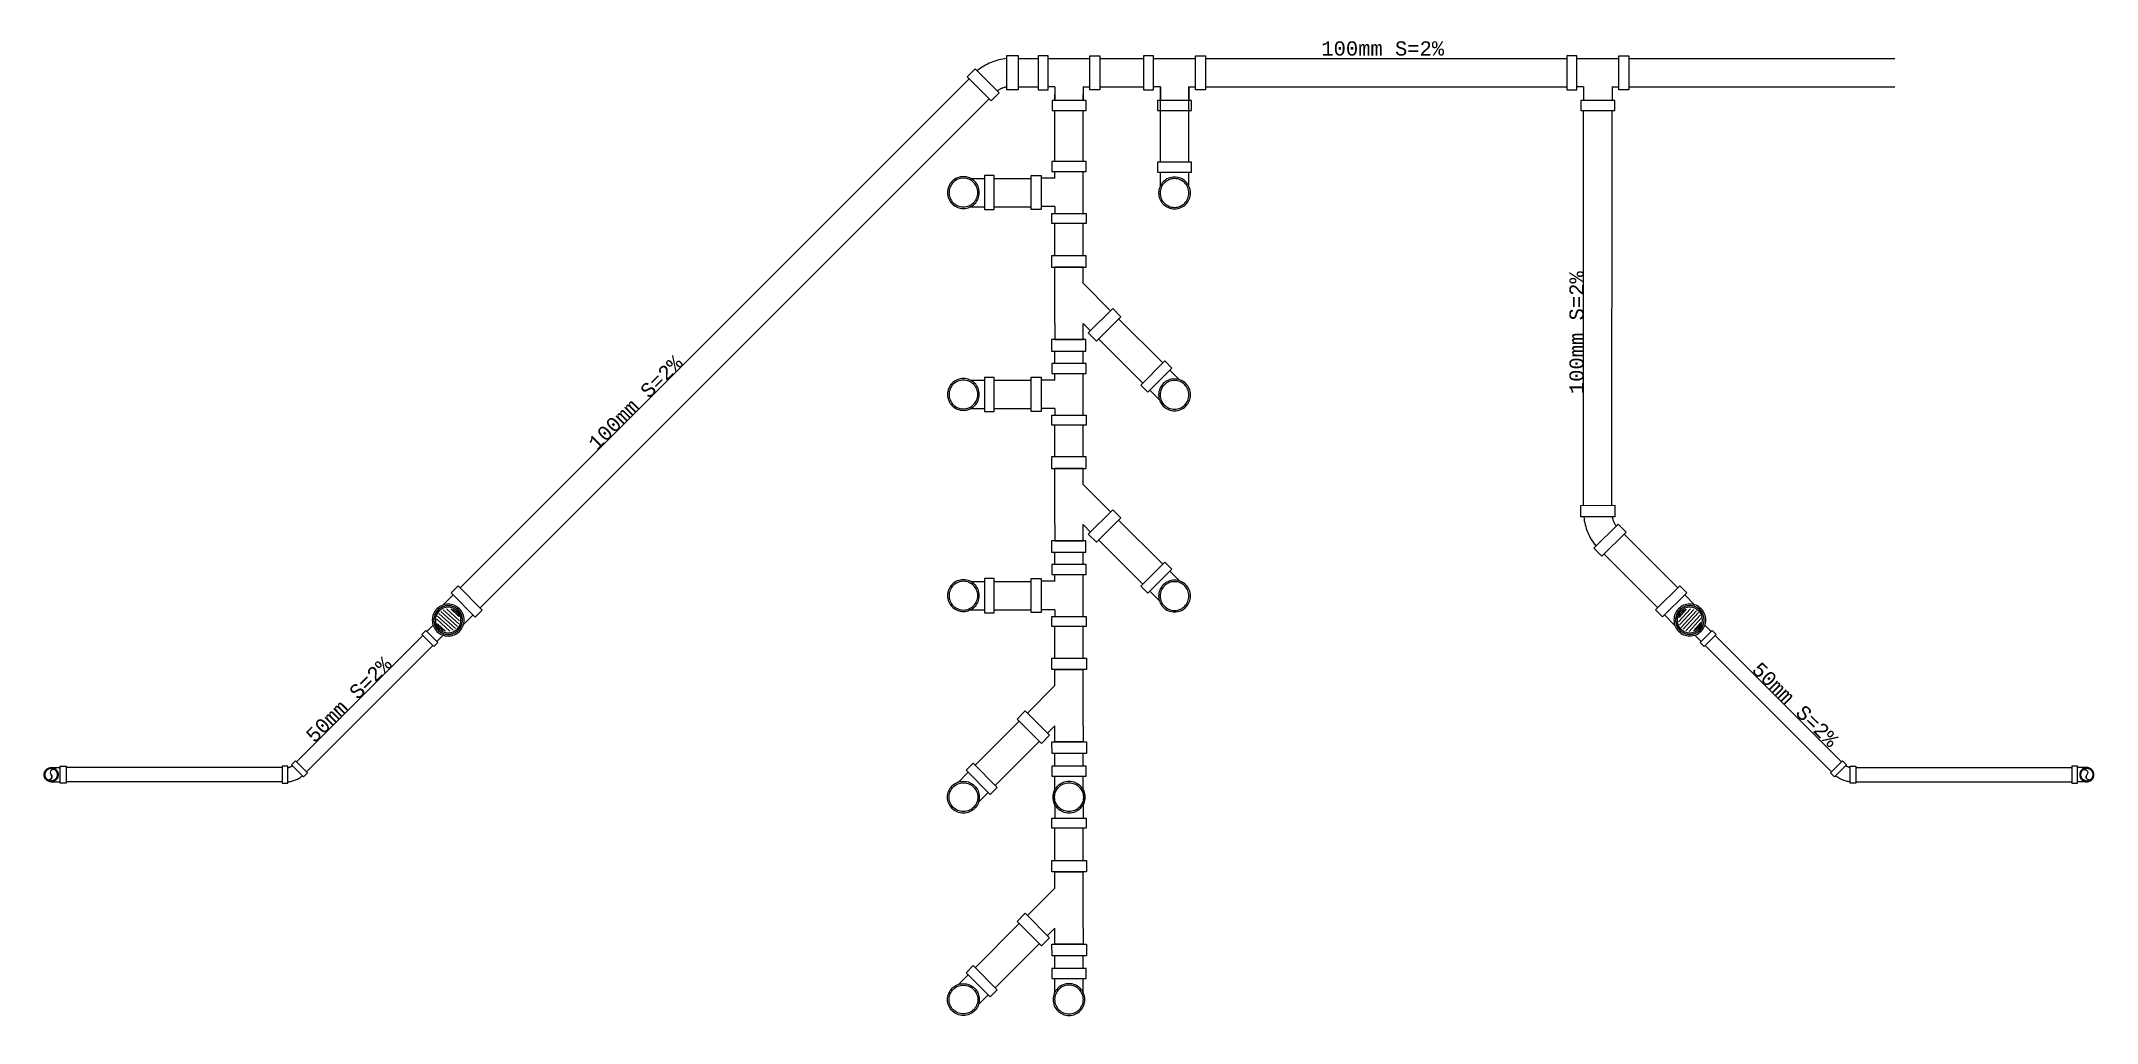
# Model space of a CAD drawing. Header units: millimetres. Extents: x 1309 to 1714, y 898 to 1242.
# Drawn here: x 1551.42 to 1558.66, y 1222.05 to 1225.51 of the extents above; entities that cross this region are included whole.
import ezdxf
from ezdxf.enums import TextEntityAlignment as Align

# ---------------------------------------------------------------- set-up
doc = ezdxf.new("R2010")
doc.units = ezdxf.units.MM
doc.linetypes.add('CENTER', pattern=[2, 1.25, -0.25, 0.25, -0.25])
for name, color, linetype in [('IH', 170, 'Continuous'), ('PUERTAS', 2, 'Continuous'), ('sanitario', 3, 'Continuous')]:
    doc.layers.add(name, color=color, linetype=linetype)
doc.layers.add('POZO PLUVIAL', color=181, linetype='Continuous', lineweight=30)
doc.styles.add('MONOTXT4', font='MONOTXT4.shx')

msp = doc.modelspace()

# ---------------------------------------------------------------- texts
at = {"layer": 'IH', "color": 2, "style": 'MONOTXT4'}
for s, rotation, p in [('100mm S=2%%%', 359.997934, (1556.14216, 1225.48429)), ('100mm S=2%%%', 89.994106, (1556.82509, 1224.48317)), ('100mm S=2%%%', 44.995868, (1553.50831, 1224.23637)), ('50mm S=2%%%', 44.994007, (1552.49811, 1223.19084)), ('50mm S=2%%%', 315.551009, (1557.5956, 1223.17397))]:
    msp.add_text(s, height=0.05, rotation=rotation, dxfattribs=at).set_placement(p, align=Align.MIDDLE)

# ---------------------------------------------------------------- blocks, each defined once
blk = doc.blocks.new('tee arriba 4 pulg')
at = {"linetype": 'CENTER'}
for points in [[(1461.7815, 1253.4296), (1461.6615, 1253.4296), (1461.6615, 1253.4646), (1461.7815, 1253.4646)], [(1461.7815, 1253.282), (1461.6615, 1253.282), (1461.6615, 1253.247), (1461.7815, 1253.247)]]:
    blk.add_lwpolyline(points, close=True, dxfattribs=at)
for points in [[(1461.6715, 1253.3813), (1461.6715, 1253.4296)], [(1461.7715, 1253.3813), (1461.7715, 1253.4296)], [(1461.6715, 1253.3304), (1461.6715, 1253.282)], [(1461.7715, 1253.3304), (1461.7715, 1253.282)]]:
    blk.add_lwpolyline(points, dxfattribs=at)
for radius in [0.0561, 0.0506]:
    blk.add_circle((1461.7215, 1253.3558), radius, dxfattribs=at)
for start, end in [(153.04172, 206.96029), (333.04787, 26.95414)]:
    blk.add_arc((1461.7215, 1253.3558), 0.0561, start, end, dxfattribs=at)
blk = doc.blocks.new('codo 90 100mm sup')
at = {"linetype": 'CENTER'}
blk.add_lwpolyline([(0.01, -0.035), (-0.11, -0.035), (-0.11, 0), (0.01, 0)], close=True, dxfattribs=at)
for points in [[(-0.1, -0.0834), (-0.1, -0.035)], [(0, -0.0834), (0, -0.035)]]:
    blk.add_lwpolyline(points, dxfattribs=at)
for radius in [0.0561, 0.0506]:
    blk.add_circle((-0.05, -0.1088), radius, dxfattribs=at)
blk = doc.blocks.new('yee 45º')
at = {"linetype": 'CENTER'}
for points in [[(1458.2098, 1255.7073), (1458.2384, 1255.6787), (1458.1524, 1255.5928), (1458.1238, 1255.6214)], [(1458.0887, 1255.5844), (1458.1292, 1255.5845), (1458.1293, 1255.463), (1458.0888, 1255.4629)], [(1458.3839, 1255.5847), (1458.4244, 1255.5848), (1458.4246, 1255.4633), (1458.3841, 1255.4632)]]:
    blk.add_lwpolyline(points, close=True, dxfattribs=at)
for points in [[(1458.2308, 1255.6711), (1458.3273, 1255.5746), (1458.3839, 1255.5746), (1458.384, 1255.4746)], [(1458.1859, 1255.4746), (1458.1293, 1255.4746), (1458.1292, 1255.5746), (1458.1859, 1255.5746), (1458.16, 1255.6004)], [(1458.1859, 1255.4746), (1458.3273, 1255.4746), (1458.3848, 1255.4746)]]:
    blk.add_lwpolyline(points)
blk = doc.blocks.new('tee 4 pulg der')
at = {"linetype": 'CENTER'}
for points in [[(1462.1392, 1253.8908), (1462.0192, 1253.8908), (1462.0192, 1253.9258), (1462.1392, 1253.9258)], [(1462.1775, 1253.7569), (1462.1775, 1253.8769), (1462.2125, 1253.8769), (1462.2125, 1253.7569)], [(1462.1392, 1253.7431), (1462.0192, 1253.7431), (1462.0192, 1253.7081), (1462.1392, 1253.7081)]]:
    blk.add_lwpolyline(points, close=True, dxfattribs=at)
for points in [[(1462.0292, 1253.8908), (1462.0292, 1253.7431)], [(1462.1292, 1253.8669), (1462.1292, 1253.8908)], [(1462.1292, 1253.8669), (1462.1775, 1253.8669)], [(1462.1292, 1253.7673), (1462.1292, 1253.7431)], [(1462.1292, 1253.7669), (1462.1775, 1253.7669)]]:
    blk.add_lwpolyline(points, dxfattribs=at)
blk = doc.blocks.new('coladera 100mm')
at = {"color": 7}
for p, q in [((149.8309, 499.9539), (149.829, 499.9152)), ((149.8309, 499.9539), (149.829, 499.9152)), ((149.8414, 499.9653), (149.8384, 499.9029)), ((149.8414, 499.9653), (149.8384, 499.9029)), ((149.8517, 499.9707), (149.8481, 499.8966)), ((149.8517, 499.9707), (149.8481, 499.8966)), ((149.8618, 499.9728), (149.858, 499.8935)), ((149.8618, 499.9728), (149.858, 499.8935)), ((149.8718, 499.9723), (149.868, 499.893)), ((149.8718, 499.9723), (149.868, 499.893)), ((149.8817, 499.9692), (149.8781, 499.8951)), ((149.8817, 499.9692), (149.8781, 499.8951)), ((149.8914, 499.9629), (149.8884, 499.9005)), ((149.8914, 499.9629), (149.8884, 499.9005)), ((149.9008, 499.9506), (149.8989, 499.9119)), ((149.9008, 499.9506), (149.8989, 499.9119))]:
    blk.add_line(p, q, dxfattribs=at)
at = {"linetype": 'CENTER'}
for points in [[(149.8917, 499.9824), (149.9399, 499.9826)], [(149.8889, 499.8824), (149.9404, 499.8826)]]:
    blk.add_lwpolyline(points, dxfattribs=at)
blk.add_lwpolyline([(149.9748, 499.9929), (149.9754, 499.8729), (149.9404, 499.8727), (149.9398, 499.9927)], close=True, dxfattribs=at)
for radius in [0.0561, 0.0506]:
    blk.add_circle((149.8649, 499.9331), radius, dxfattribs=at)
blk.add_circle((149.8649, 499.9329), 0.05)
at = {"color": 7}
for radius in [0.05, 0.045]:
    blk.add_circle((149.8649, 499.9329), radius, dxfattribs=at)
at = {"color": 9}
blk.add_circle((149.8649, 499.9329), 0.045, dxfattribs=at)
at = {"color": 7}
for start, end in [(148.28834, 206.19839), (148.28834, 206.19839), (328.28834, 26.19839), (328.28834, 26.19839)]:
    blk.add_arc((149.8649, 499.9329), 0.04, start, end, dxfattribs=at)
blk = doc.blocks.new('codo 45 50mm')
at = {"linetype": 'CENTER', "elevation": 0}
for points in [[(1456.1886, 1258.0518), (1456.2311, 1258.0941), (1456.217, 1258.1083), (1456.1745, 1258.0659)], [(1456.194, 1258.0186), (1456.254, 1258.0185), (1456.254, 1258.0385), (1456.194, 1258.0386)]]:
    blk.add_lwpolyline(points, close=True, dxfattribs=at)
at = {"linetype": 'CENTER'}
for radius, start, end in [(0.0982, 5.74464, 39.05558), (0.0487, 11.73907, 33.05912)]:
    blk.add_arc((1456.1513, 1258.0287), radius, start, end, dxfattribs=at)
blk = doc.blocks.new('codo 45 4 pulg')
at = {"linetype": 'CENTER'}
for points in [[(1462.54, 1253.0619), (1462.4201, 1253.0677), (1462.422, 1253.1076), (1462.5419, 1253.1019)], [(1462.5764, 1253.0056), (1462.4876, 1252.9249), (1462.4607, 1252.9545), (1462.5496, 1253.0352)]]:
    blk.add_lwpolyline(points, close=True, dxfattribs=at)
for radius, start, end in [(0.1964, 183.08887, 216.39981), (0.0975, 189.08533, 210.40537)]:
    blk.add_arc((1462.6262, 1253.0778), radius, start, end, dxfattribs=at)
blk = doc.blocks.new('codo')
at = {"linetype": 'CENTER'}
for points in [[(1495.9057, 1342.8755), (1495.9286, 1342.8984)], [(1495.941, 1342.8402), (1495.9639, 1342.8631)]]:
    blk.add_lwpolyline(points, dxfattribs=at)
blk.add_lwpolyline([(1495.925, 1342.902), (1495.9392, 1342.9161), (1495.9816, 1342.8737), (1495.9675, 1342.8595)], close=True, dxfattribs=at)
at = {"color": 2}
blk.add_lwpolyline([(1495.9217, 1342.8354, 1), (1495.9234, 1342.8579, -1)], format="xyb", close=True, dxfattribs=at)
at = {"linetype": 'CENTER'}
blk.add_circle((1495.9234, 1342.8579), 0.025, dxfattribs=at)
at = {"color": 2}
blk.add_arc((1495.9239, 1342.8691), 0.0113, 87.15724, 267.15724, dxfattribs=at)
at = {"layer": 'POZO PLUVIAL', "color": 2}
blk.add_circle((1495.9234, 1342.8579), 0.0226, dxfattribs=at)
at = {"layer": 'sanitario', "linetype": 'CENTER'}
blk.add_circle((1495.9234, 1342.8579), 0.0226, dxfattribs=at)

# ---------------------------------------------------------------- linework, layer by layer
at = {"layer": 'PUERTAS', "linetype": 'CENTER'}
for points in [[(1552.79606, 1223.4534), (1552.77396, 1223.4313)], [(1557.27749, 1223.4534), (1557.2996, 1223.4313)], [(1552.83156, 1223.41819), (1552.80932, 1223.39595)], [(1557.242, 1223.41819), (1557.26424, 1223.39595)]]:
    msp.add_lwpolyline(points, dxfattribs=at)
for points in [[(1552.77042, 1223.43483), (1552.75628, 1223.42069), (1552.79871, 1223.37827), (1552.81285, 1223.39241)], [(1557.30314, 1223.43483), (1557.31728, 1223.42069), (1557.27484, 1223.37827), (1557.2607, 1223.39241)]]:
    msp.add_lwpolyline(points, close=True, dxfattribs=at)
at = {"layer": 'sanitario'}
for points in [[(1554.85729, 1225.44887), (1554.92806, 1225.44887)], [(1555.14568, 1225.44887), (1555.29989, 1225.44886)], [(1555.51751, 1225.44885), (1556.79133, 1225.4488)], [(1557.00896, 1225.44879), (1557.94674, 1225.44876)], [(1552.89183, 1223.58459), (1554.68501, 1225.37764)], [(1554.85729, 1225.34887), (1554.92806, 1225.34887)], [(1554.98691, 1225.3005), (1554.98691, 1225.32169)], [(1555.08687, 1225.30051), (1555.08687, 1225.32169)], [(1555.14569, 1225.34887), (1555.29989, 1225.34886)], [(1555.35871, 1225.08413), (1555.3587, 1225.34886)], [(1555.45871, 1225.08413), (1555.45868, 1225.34886)], [(1555.51751, 1225.34885), (1556.79133, 1225.3488)], [(1557.00895, 1225.34879), (1557.94674, 1225.34876)], [(1552.96253, 1223.51388), (1554.75563, 1225.30685)], [(1554.98686, 1225.08596), (1554.9869, 1225.2655)], [(1555.08686, 1225.08596), (1555.08687, 1225.26551)], [(1556.85004, 1223.87522), (1556.85013, 1225.26542)], [(1556.95005, 1223.87532), (1556.9501, 1225.26542)], [(1554.7735, 1225.02677), (1554.90344, 1225.02677)], [(1554.7735, 1224.92677), (1554.90344, 1224.92677)], [(1554.98685, 1224.75436), (1554.98686, 1224.86834)], [(1555.08685, 1224.75426), (1555.08686, 1224.86834)], [(1555.36712, 1224.37658), (1555.21172, 1224.53196)], [(1555.29641, 1224.30587), (1555.1415, 1224.46077)], [(1554.98684, 1224.37493), (1554.98684, 1224.41861)], [(1555.08684, 1224.37493), (1555.08684, 1224.41851)], [(1554.7735, 1224.31575), (1554.90344, 1224.31574)], [(1554.7735, 1224.21575), (1554.90344, 1224.21574)], [(1554.98683, 1224.04583), (1554.98683, 1224.15731)], [(1555.08682, 1224.04572), (1555.08683, 1224.15731)], [(1555.36712, 1223.66804), (1555.21172, 1223.82342)], [(1555.29641, 1223.59733), (1555.1415, 1223.75223)], [(1557.18166, 1223.58459), (1556.99261, 1223.77361)], [(1554.98681, 1223.66639), (1554.98681, 1223.71008)], [(1555.08681, 1223.66639), (1555.08682, 1223.70997)], [(1557.11096, 1223.51388), (1556.92188, 1223.70294)], [(1554.7735, 1223.60721), (1554.90344, 1223.6072)], [(1554.7735, 1223.50721), (1554.90344, 1223.5072)], [(1554.9868, 1223.33738), (1554.98681, 1223.44877)], [(1555.0868, 1223.33749), (1555.08681, 1223.44877)], [(1552.31508, 1222.97249), (1552.75981, 1223.41716)], [(1552.35043, 1222.93713), (1552.79517, 1223.38181)], [(1557.72312, 1222.93713), (1557.2784, 1223.38182)], [(1557.75847, 1222.97249), (1557.31376, 1223.41717)], [(1554.70626, 1222.9597), (1554.86167, 1223.11508)], [(1554.77697, 1222.88899), (1554.93188, 1223.04389)], [(1554.98679, 1222.95622), (1554.98679, 1223.00163)], [(1555.08679, 1222.95622), (1555.08679, 1223.00174)], [(1552.26428, 1222.95151), (1551.5027, 1222.95149)], [(1557.80927, 1222.95151), (1558.57085, 1222.95149)], [(1552.26423, 1222.90151), (1551.5027, 1222.90149)], [(1557.80932, 1222.90151), (1558.57086, 1222.90149)], [(1554.98677, 1222.62466), (1554.98678, 1222.7386)], [(1555.08678, 1222.62476), (1555.08678, 1222.7386)], [(1554.70626, 1222.247), (1554.86164, 1222.40235)], [(1554.77697, 1222.17629), (1554.93187, 1222.33118)], [(1554.98676, 1222.24352), (1554.98676, 1222.28891)], [(1555.08676, 1222.24352), (1555.08676, 1222.28901)]]:
    msp.add_lwpolyline(points, dxfattribs=at)

# ---------------------------------------------------------------- block references
at = {"layer": 'PUERTAS'}
for name, p, rotation in [('codo 45 4 pulg', (234.61124, 2627.56696), 272.6852904122003), ('tee 4 pulg der', (3017.11598, 2478.79409), 180), ('tee 4 pulg der', (3017.11598, 2478.08307), 180), ('codo 45 4 pulg', (155.89778, -97.60729), 2.735837845931802), ('tee 4 pulg der', (3017.11598, 2477.37453), 180), ('yee 45º', (2810.56136, -235.08706), 90), ('codo 45 50mm', (294.24568, 2679.1505), 270), ('tee arriba 4 pulg', (3016.75827, 2476.20323), 180), ('yee 45º', (2810.56133, -235.79979), 90)]:
    msp.add_blockref(name, p, dxfattribs=dict(at, rotation=rotation))
at = {"layer": 'PUERTAS', "xscale": -1}
for name, p, rotation in [('tee 4 pulg der', (2808.85382, 2687.47804), 90), ('tee 4 pulg der', (2809.22565, 2687.47802), 90), ('tee 4 pulg der', (2810.71709, 2687.47796), 90), ('yee 45º', (299.51203, -233.67018), 270), ('yee 45º', (299.51203, -234.37872), 270), ('codo 45 50mm', (2815.82788, 2679.1505), 90)]:
    msp.add_blockref(name, p, dxfattribs=dict(at, rotation=rotation))
at = {"layer": 'PUERTAS', "color": 1, "xscale": -1}
for name, p, rotation in [('codo 90 100mm sup', (1554.7735, 1225.02678), 270.0000000000113), ('codo 90 100mm sup', (1555.35871, 1225.08413), 359.9999999999854), ('codo 90 100mm sup', (1555.29641, 1224.30587), 45.00000000001128), ('codo 90 100mm sup', (1554.7735, 1224.31575), 270.0000000000113), ('codo 90 100mm sup', (1555.29641, 1223.59733), 45.00000000001128), ('coladera 100mm', (1093.3728, 1471.00676), 225.0000000001048), ('codo 90 100mm sup', (1554.7735, 1223.60721), 270.0000000000113), ('coladera 100mm', (1309.68879, 763.99486), 315), ('codo 90 100mm sup', (1554.98674, 1222.24352), 359.9999999999465)]:
    msp.add_blockref(name, p, dxfattribs=dict(at, rotation=rotation))
at = {"layer": 'PUERTAS', "color": 1, "rotation": 314.9999999999887}
for p in [(1554.77697, 1222.88899), (1554.77697, 1222.17629)]:
    msp.add_blockref('codo 90 100mm sup', p, dxfattribs=at)
at = {"layer": 'sanitario', "rotation": 315}
msp.add_blockref('codo', (-455.87111, 1331.16018), dxfattribs=at)
at = {"layer": 'sanitario', "xscale": -1, "rotation": 45}
msp.add_blockref('codo', (3565.94466, 1331.16018), dxfattribs=at)

msp.set_redraw_order([(e.dxf.handle, doc.entitydb.next_handle()) for e in msp.query("TEXT MTEXT ATTDEF DIMENSION ARC_DIMENSION")])  # texts and dimensions are drawn at this point

doc.saveas('drawing.dxf')
